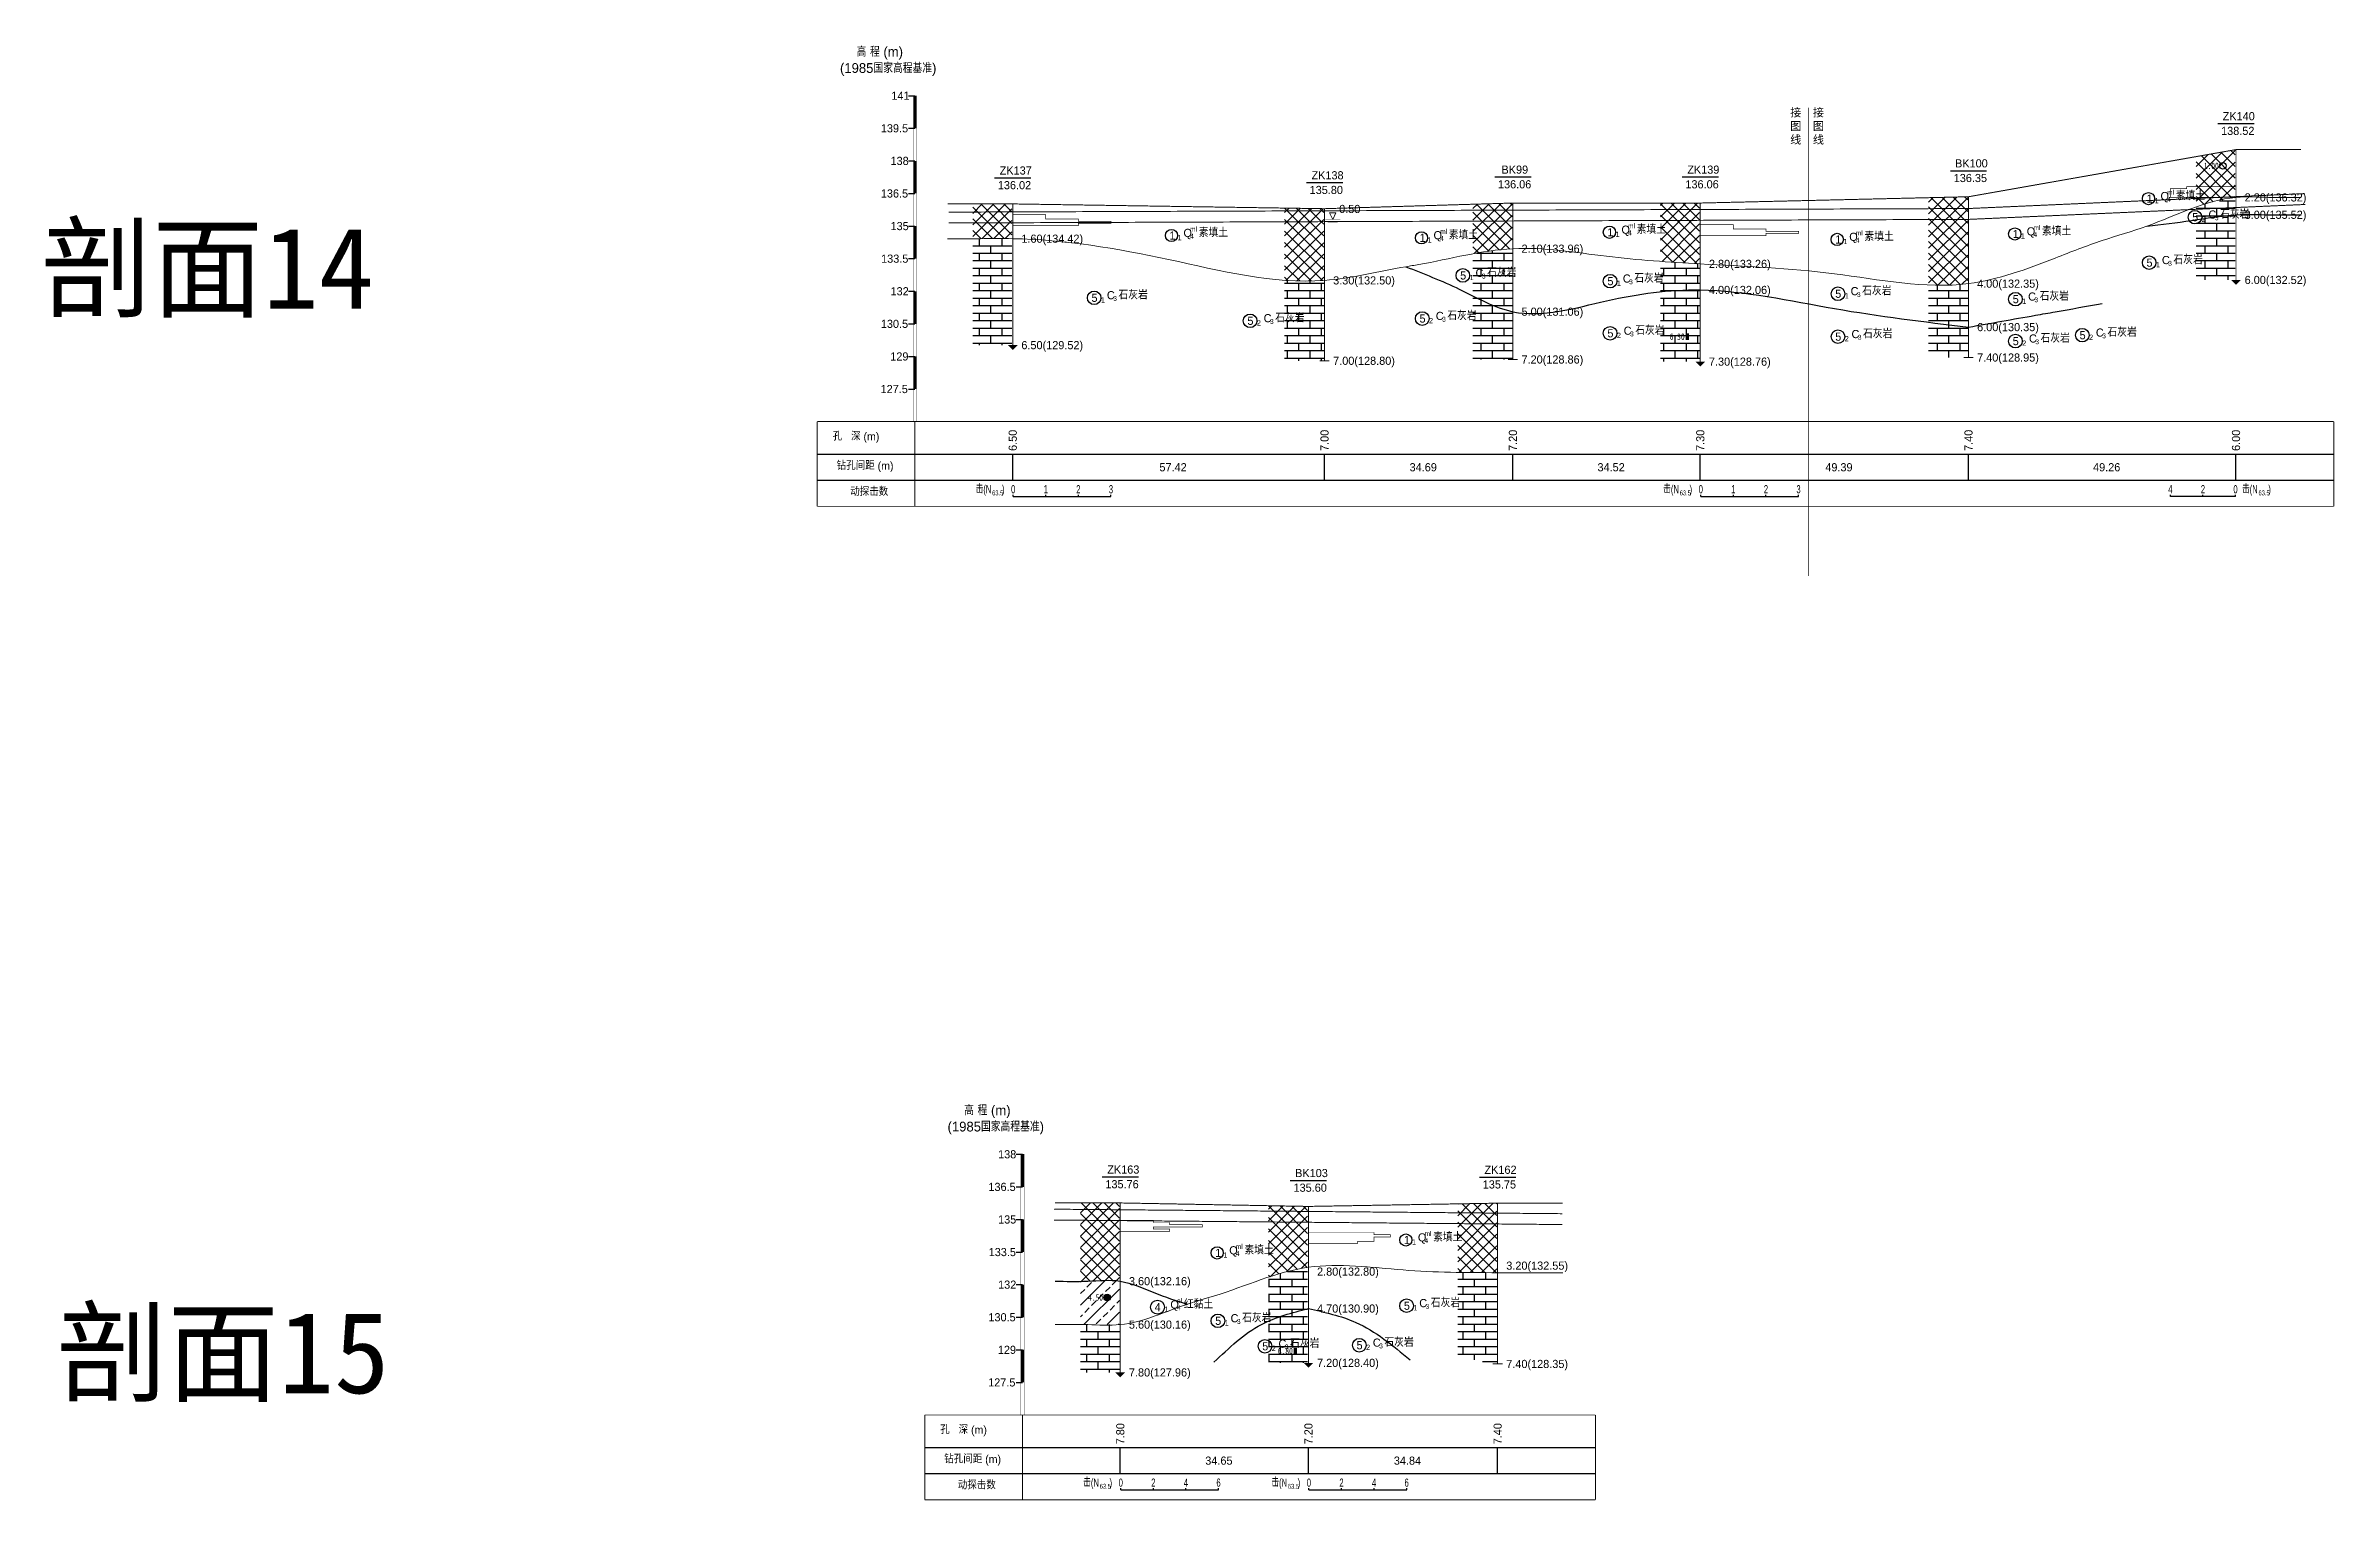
# Model space of a CAD drawing. Header units: inches. Extents: x -205 to 12199, y -11610 to -150.
# Drawn here: x -147 to 555, y -4742 to -4295 of the extents above; entities that cross this region are included whole.
import ezdxf
from ezdxf.enums import TextEntityAlignment as Align

# ---------------------------------------------------------------- set-up
doc = ezdxf.new("R2010")
doc.units = ezdxf.units.IN
doc.header["$MEASUREMENT"] = 0
doc.linetypes.add('ACAD_ISO03W100', pattern=[30, 12, -18])
doc.linetypes.add('ACAD_ISO05W100', pattern=[34, 24, -3, 0.5, -3, 0.5, -3])
for name, color, linetype in [('GiCAD_PouMian', 7, 'Continuous'), ('GICAD_QUYANG', 7, 'Continuous'), ('地质-原位曲线', 7, 'Continuous'), ('地质-图框', 7, 'Continuous'), ('地质-地层符号', 3, 'Continuous'), ('地质-地层线', 7, 'Continuous'), ('地质-地面线', 7, 'Continuous'), ('地质-填充花纹', 4, 'Continuous'), ('地质-文字', 7, 'Continuous'), ('地质-标注栏', 7, 'Continuous'), ('地质-水位线', 5, 'Continuous'), ('地质-钻孔', 7, 'Continuous'), ('管底', 7, 'Continuous'), ('红线', 1, 'ACAD_ISO05W100')]:
    doc.layers.add(name, color=color, linetype=linetype)
doc.styles.add('LZ_PMT_LINE', font='', dxfattribs={"height": 2})
doc.styles.get("Standard").update_dxf_attribs({"font": ''})
doc.styles.add('地层编号', font='Comfont.shx', dxfattribs={"width": 0.7, "height": 2.5, "bigfont": 'Hztxt12a.shx'})
doc.styles.add('宋体', font='')
doc.styles.add('层底标注', font='Comfont.shx', dxfattribs={"width": 0.7, "height": 2.5, "bigfont": 'Hztxt12a.shx'})
doc.styles.add('岩土名称', font='Comfont.shx', dxfattribs={"width": 0.7, "height": 2.5, "bigfont": 'Hztxt12a.shx'})
doc.styles.add('时代', font='Comfont.shx', dxfattribs={"width": 0.7, "height": 2.5, "bigfont": 'Hztxt12a.shx'})
doc.styles.add('标注栏数据', font='Comfont.shx', dxfattribs={"width": 0.7, "height": 2.5, "bigfont": 'Hztxt12a.shx'})
doc.styles.add('标贯动探', font='Comfont.shx', dxfattribs={"width": 0.7, "height": 2.5, "bigfont": 'Hztxt12a.shx'})
doc.styles.add('钻孔标注', font='Comfont.shx', dxfattribs={"width": 0.7, "height": 2.5, "bigfont": 'Hztxt12a.shx'})
doc.styles.add('高程系统', font='Comfont.shx', dxfattribs={"width": 0.7, "height": 3, "bigfont": 'Hztxt12a.shx'})
doc.styles.get('LZ_PMT_LINE').set_extended_font_data('SimSun')
doc.styles.get('Standard').set_extended_font_data('SimSun')
doc.styles.get('宋体').set_extended_font_data('宋体')
doc.linetypes.add('bzhjcx', pattern='A,0.001,[2,XX1.shx,S=1,R=0,X=1,Y=0],-2', length=2.001)
doc.linetypes.add('swx', pattern='A,7,-1.5,["●",LZ_PMT_LINE,S=0.05,R=0,X=0,Y=0],-1.5', length=10)
pattern_1 = [(45, (-16340.8423, -4823.2553), (-1.76776695, 1.76776695), []), (135, (-16340.8423, -4823.2553), (-1.76776695, -1.76776695), [])]
pattern_2 = [(0, (-16340.8423, -4823.2553), (0, 2.3), []), (90, (-16340.8423, -4823.2553), (-3.5, 2.3), [2.3, -2.3])]
pattern_3 = [(0, (-15421.7668, -4508.4365), (0, 2.3), []), (90, (-15421.7668, -4508.4365), (-3.5, 2.3), [2.3, -2.3])]
pattern_4 = [(45, (-15421.7668, -4508.4365), (-1.76776695, 1.76776695), []), (135, (-15421.7668, -4508.4365), (-1.76776695, -1.76776695), [])]
pattern_5 = [(0, (-15644.0386, -4508.4365), (0, 2.3), []), (90, (-15644.0386, -4508.4365), (-3.5, 2.3), [2.3, -2.3])]

msp = doc.modelspace()

# ---------------------------------------------------------------- texts
at = {"layer": 'GiCAD_PouMian', "color": 7, "style": '宋体'}
for s, p in [('剖面14', (-148.81804, -4375.99868)), ('剖面15', (-144.0744, -4708.76559))]:
    msp.add_text(s, height=25, dxfattribs=at).set_placement(p)
at = {"layer": '地质-原位曲线', "color": 7, "linetype": 'Continuous', "style": '标注栏数据', "width": 0.7}
for s, height, p in [('击', 2.5, (138.0581, -4432.62051)), ('(N', 2.5, (140.4081, -4432.62051)), ('63.5', 1.5, (143.11644, -4433.24551)), (')', 2.5, (146.13144, -4432.62051)), ('击', 2.5, (349.09521, -4432.62051)), ('(N', 2.5, (351.44521, -4432.62051)), ('63.5', 1.5, (354.15354, -4433.24551)), (')', 2.5, (357.16854, -4432.62051)), ('击', 2.5, (526.73581, -4432.62051)), ('(N', 2.5, (529.08581, -4432.62051)), ('63.5', 1.5, (531.79414, -4433.24551)), (')', 2.5, (534.80914, -4432.62051)), ('击', 2.5, (171.07432, -4737.4393)), ('(N', 2.5, (173.42432, -4737.4393)), ('63.5', 1.5, (176.13265, -4738.0643)), (')', 2.5, (179.14765, -4737.4393)), ('击', 2.5, (228.82236, -4737.4393)), ('(N', 2.5, (231.17236, -4737.4393)), ('63.5', 1.5, (233.8807, -4738.0643)), (')', 2.5, (236.8957, -4737.4393))]:
    msp.add_text(s, height=height, dxfattribs=at).set_placement(p)
for s, p in [('0', (149.57894, -4432.62051)), ('1', (159.57894, -4432.62051)), ('2', (169.57894, -4432.62051)), ('3', (179.57894, -4432.62051)), ('0', (360.61604, -4432.62051)), ('1', (370.61604, -4432.62051)), ('2', (380.61604, -4432.62051)), ('3', (390.61604, -4432.62051)), ('4', (504.73581, -4432.62051)), ('2', (514.73581, -4432.62051)), ('0', (524.73581, -4432.62051)), ('0', (182.59515, -4737.4393)), ('2', (192.59515, -4737.4393)), ('4', (202.59515, -4737.4393)), ('6', (212.59515, -4737.4393)), ('0', (240.3432, -4737.4393)), ('2', (250.3432, -4737.4393)), ('4', (260.3432, -4737.4393)), ('6', (270.3432, -4737.4393))]:
    msp.add_text(s, height=2.5, dxfattribs=at).set_placement(p, align=Align.CENTER)
at = {"layer": '地质-图框', "color": 7, "linetype": 'Continuous', "width": 0.7}
for s, p in [('1.00', (515.01104, -4333.15382)), ('6.30', (351.09156, -4385.55386)), ('4.50', (172.57074, -4680.37267)), ('6.80', (230.81888, -4696.77259))]:
    msp.add_text(s, height=2, dxfattribs=at).set_placement(p)
at = {"layer": '地质-地层符号', "color": 7, "linetype": 'Continuous'}
for s, height, style, p in [('Q', 2.5, '时代', (501.71998, -4342.64936)), ('素填土', 2.5, '岩土名称', (506.38664, -4342.64936)), ('1', 2.5, '地层编号', (497.40748, -4343.44936)), ('1', 1.625, '地层编号', (499.90748, -4343.64936)), ('5', 2.5, '地层编号', (511.45134, -4349.12834)), ('2', 1.625, '地层编号', (514.368, -4349.32834)), ('C', 2.5, '时代', (516.45134, -4348.32834)), ('石灰岩', 2.5, '岩土名称', (519.993, -4348.32834)), ('1', 2.5, '地层编号', (197.52957, -4354.77049)), ('1', 1.625, '地层编号', (200.02957, -4354.97049)), ('Q', 2.5, '时代', (201.84207, -4353.97049)), ('素填土', 2.5, '岩土名称', (206.50873, -4353.97049)), ('1', 2.5, '地层编号', (274.2852, -4355.47051)), ('1', 1.625, '地层编号', (276.7852, -4355.67051)), ('Q', 2.5, '时代', (278.5977, -4354.67051)), ('素填土', 2.5, '岩土名称', (283.26436, -4354.67051)), ('1', 2.5, '地层编号', (331.95337, -4353.77053)), ('1', 1.625, '地层编号', (334.45337, -4353.97053)), ('Q', 2.5, '时代', (336.26587, -4352.97053)), ('素填土', 2.5, '岩土名称', (340.93253, -4352.97053)), ('1', 2.5, '地层编号', (401.873, -4355.9705)), ('1', 1.625, '地层编号', (404.373, -4356.1705)), ('Q', 2.5, '时代', (406.1855, -4355.1705)), ('素填土', 2.5, '岩土名称', (410.85217, -4355.1705)), ('1', 2.5, '地层编号', (456.35458, -4354.29316)), ('1', 1.625, '地层编号', (458.85458, -4354.49316)), ('Q', 2.5, '时代', (460.66708, -4353.49316)), ('素填土', 2.5, '岩土名称', (465.33375, -4353.49316)), ('5', 2.5, '地层编号', (497.40748, -4363.09214)), ('1', 1.625, '地层编号', (500.32414, -4363.29214)), ('C', 2.5, '时代', (502.13664, -4362.29214)), ('石灰岩', 2.5, '岩土名称', (505.67831, -4362.29214)), ('5', 2.5, '地层编号', (286.75419, -4367.01623)), ('1', 1.625, '地层编号', (289.67085, -4367.21623)), ('C', 2.5, '时代', (291.48335, -4366.21623)), ('石灰岩', 2.5, '岩土名称', (295.02502, -4366.21623)), ('5', 2.5, '地层编号', (331.95337, -4368.77053)), ('1', 1.625, '地层编号', (334.87003, -4368.97053)), ('C', 2.5, '时代', (336.68253, -4367.97053)), ('石灰岩', 2.5, '岩土名称', (340.2242, -4367.97053)), ('5', 2.5, '地层编号', (173.60444, -4373.88138)), ('1', 1.625, '地层编号', (176.52111, -4374.08138)), ('C', 2.5, '时代', (178.33361, -4373.08138)), ('石灰岩', 2.5, '岩土名称', (181.87527, -4373.08138)), ('5', 2.5, '地层编号', (401.873, -4372.63717)), ('1', 1.625, '地层编号', (404.78967, -4372.83717)), ('C', 2.5, '时代', (406.60217, -4371.83717)), ('石灰岩', 2.5, '岩土名称', (410.14383, -4371.83717)), ('5', 2.5, '地层编号', (456.35458, -4374.29316)), ('1', 1.625, '地层编号', (459.27124, -4374.49316)), ('C', 2.5, '时代', (461.08374, -4373.49316)), ('石灰岩', 2.5, '岩土名称', (464.62541, -4373.49316)), ('5', 2.5, '地层编号', (221.45469, -4380.93904)), ('2', 1.625, '地层编号', (224.37136, -4381.13904)), ('C', 2.5, '时代', (226.45469, -4380.13904)), ('石灰岩', 2.5, '岩土名称', (229.99636, -4380.13904)), ('5', 2.5, '地层编号', (274.2852, -4380.24802)), ('2', 1.625, '地层编号', (277.20186, -4380.44802)), ('C', 2.5, '时代', (279.2852, -4379.44802)), ('石灰岩', 2.5, '岩土名称', (282.82686, -4379.44802)), ('5', 2.5, '地层编号', (331.95337, -4384.77053)), ('C', 2.5, '时代', (336.95337, -4383.97053)), ('石灰岩', 2.5, '岩土名称', (340.49503, -4383.97053)), ('C', 2.5, '时代', (406.873, -4385.00383)), ('石灰岩', 2.5, '岩土名称', (410.41467, -4385.00383)), ('5', 2.5, '地层编号', (476.88053, -4385.35497)), ('C', 2.5, '时代', (481.88053, -4384.55497)), ('石灰岩', 2.5, '岩土名称', (485.42219, -4384.55497)), ('2', 1.625, '地层编号', (334.87003, -4384.97053)), ('5', 2.5, '地层编号', (401.873, -4385.80383)), ('2', 1.625, '地层编号', (404.78967, -4386.00383)), ('5', 2.5, '地层编号', (456.35458, -4387.16326)), ('2', 1.625, '地层编号', (459.27124, -4387.36326)), ('C', 2.5, '时代', (461.35458, -4386.36326)), ('石灰岩', 2.5, '岩土名称', (464.89625, -4386.36326)), ('2', 1.625, '地层编号', (479.79719, -4385.55497)), ('Q', 2.5, '时代', (215.88191, -4666.15596)), ('素填土', 2.5, '岩土名称', (220.54857, -4666.15596)), ('1', 2.5, '地层编号', (269.4778, -4662.98928)), ('1', 1.625, '地层编号', (271.9778, -4663.18928)), ('Q', 2.5, '时代', (273.7903, -4662.18928)), ('素填土', 2.5, '岩土名称', (278.45697, -4662.18928)), ('1', 2.5, '地层编号', (211.56941, -4666.95596)), ('1', 1.625, '地层编号', (214.06941, -4667.15596)), ('4', 2.5, '地层编号', (193.00751, -4683.58433)), ('1', 1.625, '地层编号', (196.00751, -4683.78433)), ('Q', 2.5, '时代', (197.82001, -4682.78433)), ('红黏土', 2.5, '岩土名称', (201.94501, -4682.78433)), ('C', 2.5, '时代', (216.29857, -4686.98935)), ('石灰岩', 2.5, '岩土名称', (219.84024, -4686.98935)), ('5', 2.5, '地层编号', (269.4778, -4683.15599)), ('1', 1.625, '地层编号', (272.39447, -4683.35599)), ('C', 2.5, '时代', (274.20697, -4682.35599)), ('石灰岩', 2.5, '岩土名称', (277.74863, -4682.35599)), ('5', 2.5, '地层编号', (211.56941, -4687.78935)), ('1', 1.625, '地层编号', (214.48607, -4687.98935)), ('C', 2.5, '时代', (259.96064, -4694.48093)), ('石灰岩', 2.5, '岩土名称', (263.5023, -4694.48093)), ('5', 2.5, '地层编号', (226.00644, -4695.60593)), ('2', 1.625, '地层编号', (228.92311, -4695.80593)), ('C', 2.5, '时代', (231.00644, -4694.80593)), ('石灰岩', 2.5, '岩土名称', (234.54811, -4694.80593)), ('5', 2.5, '地层编号', (254.96064, -4695.28093)), ('2', 1.625, '地层编号', (257.8773, -4695.48093))]:
    msp.add_text(s, height=height, dxfattribs=dict(at, style=style)).set_placement(p)
at = {"layer": '地质-地层符号', "color": 7, "linetype": 'Continuous', "style": '时代', "width": 0.8}
for s, p in [('ml', (503.75331, -4340.9827)), ('4', (503.75331, -4343.14936)), ('3', (518.40134, -4348.82834)), ('4', (203.8754, -4354.47049)), ('ml', (203.8754, -4352.30382)), ('4', (280.63103, -4355.17051)), ('ml', (280.63103, -4353.00384)), ('4', (338.2992, -4353.47053)), ('ml', (338.2992, -4351.30386)), ('4', (408.21883, -4355.6705)), ('ml', (408.21883, -4353.50383)), ('4', (462.70041, -4353.99316)), ('ml', (462.70041, -4351.8265)), ('3', (504.08664, -4362.79214)), ('3', (293.43335, -4366.71623)), ('3', (338.63253, -4368.47053)), ('3', (180.28361, -4373.58138)), ('3', (408.55217, -4372.33717)), ('3', (463.03374, -4373.99316)), ('3', (228.40469, -4380.63904)), ('3', (281.2352, -4379.94802)), ('3', (338.90337, -4384.47053)), ('3', (408.823, -4385.50383)), ('3', (463.30458, -4386.86326)), ('3', (483.83053, -4385.05497)), ('ml', (217.91524, -4664.4893)), ('4', (275.82363, -4662.68928)), ('ml', (275.82363, -4660.52261)), ('4', (217.91524, -4666.65596)), ('4', (199.85334, -4683.28433)), ('el', (199.85334, -4681.11767)), ('3', (276.15697, -4682.85599)), ('3', (218.24857, -4687.48935)), ('3', (232.95644, -4695.30593)), ('3', (261.91064, -4694.98093))]:
    msp.add_text(s, height=1.5, dxfattribs=at).set_placement(p)
at = {"layer": '地质-文字', "color": 7, "linetype": 'Continuous'}
for s, height, style, p in [('高 程 (m)', 3, '高程系统', (101.51373, -4298.62051)), ('(1985国家高程基准)', 3, '高程系统', (96.41373, -4303.62051)), ('141', 2.5, '高程系统', (112.17932, -4311.87051)), ('139.5', 2.5, '高程系统', (108.95313, -4321.87051)), ('138', 2.5, '高程系统', (111.92932, -4331.87051)), ('136.5', 2.5, '高程系统', (108.95313, -4341.87051)), ('2.20(136.32)', 2.5, '层底标注', (527.53564, -4343.07048)), ('3.00(135.52)', 2.5, '层底标注', (527.53564, -4348.40382)), ('135', 2.5, '高程系统', (111.92932, -4351.87051)), ('1.60(134.42)', 2.5, '层底标注', (152.07932, -4355.73715)), ('133.5', 2.5, '高程系统', (109.03646, -4361.87051)), ('2.10(133.96)', 2.5, '层底标注', (305.59058, -4358.80386)), ('2.80(133.26)', 2.5, '层底标注', (363.11616, -4363.47053)), ('3.30(132.50)', 2.5, '层底标注', (247.77982, -4368.53716)), ('4.00(132.06)', 2.5, '层底标注', (363.11616, -4371.47053)), ('4.00(132.35)', 2.5, '层底标注', (445.42984, -4369.53714)), ('6.00(132.52)', 2.5, '层底标注', (527.53564, -4368.40382)), ('132', 2.5, '高程系统', (111.92932, -4371.87051)), ('5.00(131.06)', 2.5, '层底标注', (305.59058, -4378.13719)), ('130.5', 2.5, '高程系统', (108.95313, -4381.87051)), ('6.00(130.35)', 2.5, '层底标注', (445.42984, -4382.87047)), ('129', 2.5, '高程系统', (111.84598, -4391.87051)), ('6.50(129.52)', 2.5, '层底标注', (152.07932, -4388.40382)), ('7.40(128.95)', 2.5, '层底标注', (445.42984, -4392.20381)), ('7.00(128.80)', 2.5, '层底标注', (247.77982, -4393.20382)), ('7.20(128.86)', 2.5, '层底标注', (305.59058, -4392.80386)), ('7.30(128.76)', 2.5, '层底标注', (363.11616, -4393.47053)), ('127.5', 2.5, '高程系统', (108.86979, -4401.87051)), ('高 程 (m)', 3, '高程系统', (134.52975, -4623.4393)), ('(1985国家高程基准)', 3, '高程系统', (129.42975, -4628.4393)), ('138', 2.5, '高程系统', (144.94534, -4636.6893)), ('136.5', 2.5, '高程系统', (141.96915, -4646.6893)), ('135', 2.5, '高程系统', (144.94534, -4656.6893)), ('133.5', 2.5, '高程系统', (142.05248, -4666.6893)), ('2.80(132.80)', 2.5, '层底标注', (242.84347, -4672.69641)), ('3.20(132.55)', 2.5, '层底标注', (300.91213, -4670.85917)), ('132', 2.5, '高程系统', (144.94534, -4676.6893)), ('3.60(132.16)', 2.5, '层底标注', (185.09534, -4675.62267)), ('130.5', 2.5, '高程系统', (141.96915, -4686.6893)), ('4.70(130.90)', 2.5, '层底标注', (242.84347, -4684.02259)), ('5.60(130.16)', 2.5, '层底标注', (185.09534, -4688.956)), ('129', 2.5, '高程系统', (144.86201, -4696.6893)), ('7.20(128.40)', 2.5, '层底标注', (242.84347, -4700.68926)), ('7.40(128.35)', 2.5, '层底标注', (300.91213, -4701.02263)), ('127.5', 2.5, '高程系统', (141.88582, -4706.6893)), ('7.80(127.96)', 2.5, '层底标注', (185.09534, -4703.62267))]:
    msp.add_text(s, height=height, dxfattribs=dict(at, style=style)).set_placement(p)
at = {"layer": '地质-标注栏', "color": 7, "linetype": 'Continuous', "style": '标注栏数据'}
for s, p in [('孔   深 (m)', (94.18302, -4417.12051)), ('钻孔间距 (m)', (95.39802, -4426.12051)), ('动探击数', (99.56952, -4434.12051)), ('孔   深 (m)', (127.19826, -4721.9393)), ('钻孔间距 (m)', (128.41326, -4730.9393)), ('动探击数', (132.58476, -4738.9393))]:
    msp.add_text(s, height=2.43, dxfattribs=at).set_placement(p, align=Align.BOTTOM_LEFT)
for s, p in [('6.50', (150.67932, -4419.62051)), ('7.00', (246.37982, -4419.62051)), ('7.20', (304.19058, -4419.62051)), ('7.30', (361.71616, -4419.62051)), ('7.40', (444.02984, -4419.62051)), ('6.00', (526.13564, -4419.62051)), ('7.80', (183.69534, -4724.4393)), ('7.20', (241.44347, -4724.4393)), ('7.40', (299.51213, -4724.4393))]:
    msp.add_text(s, height=2.5, rotation=90.0000025, dxfattribs=at).set_placement(p)
for s, p in [('57.42', (194.45873, -4425.87051)), ('34.69', (271.24353, -4425.87051)), ('34.52', (328.9117, -4425.87051)), ('49.39', (398.83133, -4425.87051)), ('49.26', (481.01191, -4425.87051)), ('34.65', (208.52774, -4730.6893)), ('34.84', (266.40697, -4730.6893))]:
    msp.add_text(s, height=2.5, dxfattribs=at).set_placement(p)
at = {"layer": '地质-钻孔', "color": 7, "linetype": 'Continuous', "style": '钻孔标注'}
for s, p in [('ZK140', (520.8023, -4318.15382)), ('138.52', (520.31421, -4322.65382)), ('ZK137', (145.42932, -4334.82048)), ('BK99', (299.44058, -4334.55386)), ('ZK139', (356.46616, -4334.55386)), ('BK100', (438.65484, -4332.62047)), ('136.02', (144.85789, -4339.32048)), ('135.80', (240.55839, -4340.78716)), ('ZK138', (241.12982, -4336.28716)), ('136.06', (298.36915, -4339.05386)), ('136.06', (355.89473, -4339.05386)), ('136.35', (438.25008, -4337.12047)), ('ZK163', (178.44534, -4641.37267)), ('BK103', (236.11014, -4642.43926)), ('ZK162', (294.22046, -4641.4393)), ('135.76', (177.87391, -4645.87267)), ('135.60', (235.62204, -4646.93926)), ('135.75', (293.6907, -4645.9393))]:
    msp.add_text(s, height=2.5, dxfattribs=at).set_placement(p)
at = {"layer": '红线', "char_height": 2.5, "attachment_point": 1}
for insert in [(388.05618, -4314.51782), (395.0215, -4314.51782)]:
    msp.add_mtext_dynamic_manual_height_columns('接图线', width=3.594619, gutter_width=12.5, heights=[0], dxfattribs=dict(at, insert=insert))

# ---------------------------------------------------------------- blocks, each defined once
blk = doc.blocks.new('gkqy_yuan.dwg不标')
at = {"layer": 'GiCAD_PouMian'}
h = blk.add_hatch(color=7, dxfattribs=at)
edge = h.paths.add_edge_path()
edge.add_arc((0, 0), 1, 0, 360)
at = {"layer": 'GICAD_QUYANG', "color": 7}
blk.add_circle((0, 0), 1, dxfattribs=at)
blk = doc.blocks.new('gkqy_yan.dwg不标', base_point=(0, -1))
at = {"color": 7}
blk.add_solid([(-0.5, -2), (-0.5, 0), (0.5, -2), (0.5, 0)], dxfattribs=at)
blk = doc.blocks.new('shuiweifhcj')
at = {"color": 7, "linetype": 'Continuous'}
blk.add_wipeout([(-2.46, -2.23), (2.54, -2.23), (2.54, 2.23), (-2.46, 2.23)], dxfattribs=at).dxf.layer = '地质-水位线'
at = {"color": 7}
for points, const_width in [([(-2.25, 0.02), (2.32, 0.02)], 0.075), ([(-1.5, -1), (1.5, -1)], 0.075), ([(-0.75, -2), (0.75, -2)], 0.05)]:
    blk.add_lwpolyline(points, dxfattribs=dict(at, const_width=const_width))
at = {"color": 7, "lineweight": 0}
blk.add_lwpolyline([(0.02, 0.02), (1.02, 2.02), (-0.98, 2.02), (0.02, 0.02)], dxfattribs=at)
blk = doc.blocks.new('gkqy_rao.dwg不标')
at = {"layer": 'GICAD_QUYANG', "color": 7}
blk.add_circle((0, 0), 1, dxfattribs=at)

# ---------------------------------------------------------------- hatches: boundary and pattern name
at = {"layer": '地质-填充花纹', "linetype": 'Continuous'}
h = msp.add_hatch(dxfattribs=at)
h.set_pattern_fill('GKSTT', scale=0.5, style=0, pattern_type=2)
h.set_pattern_definition([(45, (-15644.0386, -4508.4365), (-1.76776695, 1.76776695), []), (135, (-15644.0386, -4508.4365), (-1.76776695, -1.76776695), [])])
h.paths.add_polyline_path([(524.63564, -4341.87042), (516.21146, -4343.55297), (512.63564, -4344.75981), (512.63564, -4329.31221), (524.63564, -4327.19787)])
h = msp.add_hatch(dxfattribs=at)
h.set_pattern_fill('GKSTT', scale=0.5, style=0, pattern_type=2)
h.set_pattern_definition(pattern_4)
h.paths.add_polyline_path([(149.17932, -4354.48571), (144.42923, -4354.45833), (139.42932, -4354.48715), (137.17932, -4354.48715), (137.17932, -4343.82048), (149.17932, -4343.82048)])
h = msp.add_hatch(dxfattribs=at)
h.set_pattern_fill('GKSTT', scale=0.5, style=0, pattern_type=2)
h.set_pattern_definition(pattern_4)
h.paths.add_polyline_path([(244.87982, -4345.28333), (244.87982, -4367.29233), (236.67398, -4367.4619), (232.87982, -4367.24085), (232.87982, -4345.09942)])
h = msp.add_hatch(dxfattribs=at)
h.set_pattern_fill('GKSTT', scale=0.5, style=0, pattern_type=2)
h.set_pattern_definition(pattern_4)
h.paths.add_polyline_path([(302.69058, -4357.58202), (293.66524, -4358.59853), (290.69058, -4359.13701), (290.69058, -4343.92114), (302.69058, -4343.56136)])
h = msp.add_hatch(dxfattribs=at)
h.set_pattern_fill('GKSTT', scale=0.5, style=0, pattern_type=2)
h.set_pattern_definition(pattern_4)
h.paths.add_polyline_path([(360.21616, -4362.2054), (351.62, -4361.68534), (348.21616, -4361.44209), (348.21616, -4343.55386), (360.21616, -4343.55386)])
h = msp.add_hatch(dxfattribs=at)
h.set_pattern_fill('GKSTT', scale=0.5, style=0, pattern_type=2)
h.set_pattern_definition(pattern_4)
h.paths.add_polyline_path([(442.52984, -4368.30591), (436.40394, -4368.76599), (431.40479, -4368.74441), (430.52984, -4368.69343), (430.52984, -4341.9082), (442.52984, -4341.62634)])
h = msp.add_hatch(dxfattribs=at)
h.set_pattern_fill('GKSHY', scale=0.5, style=0, pattern_type=2)
h.set_pattern_definition(pattern_5)
h.paths.add_polyline_path([(524.63564, -4347.18202), (516.14353, -4348.14016), (512.63564, -4348.67825), (512.63564, -4344.75981), (516.21146, -4343.55297), (524.63564, -4341.87042)])
h = msp.add_hatch(dxfattribs=at)
h.set_pattern_fill('GKSHY', scale=0.5, style=0, pattern_type=2)
h.set_pattern_definition(pattern_5)
h.paths.add_polyline_path([(524.63564, -4367.15382), (512.63564, -4367.15382), (512.63564, -4348.67825), (516.14353, -4348.14016), (524.63564, -4347.18202)])
h = msp.add_hatch(dxfattribs=at)
h.set_pattern_fill('GKSHY', scale=0.5, style=0, pattern_type=2)
h.set_pattern_definition(pattern_3)
h.paths.add_polyline_path([(149.17932, -4354.48571), (149.17932, -4387.15382), (137.17932, -4387.15382), (137.17932, -4354.48715), (139.42932, -4354.48715), (144.42923, -4354.45833)])
h = msp.add_hatch(dxfattribs=at)
h.set_pattern_fill('GKSHY', scale=0.5, style=0, pattern_type=2)
h.set_pattern_definition(pattern_3)
h.paths.add_polyline_path([(302.69058, -4376.8022), (295.49827, -4374.35713), (290.98404, -4372.20829), (290.69058, -4372.06283), (290.69058, -4359.13701), (293.66524, -4358.59853), (302.69058, -4357.58202)])
h = msp.add_hatch(dxfattribs=at)
h.set_pattern_fill('GKSHY', scale=0.5, style=0, pattern_type=2)
h.set_pattern_definition(pattern_3)
h.paths.add_polyline_path([(351.62, -4361.68534), (360.21616, -4362.2054), (360.21616, -4370.22825), (351.45031, -4370.49909), (348.21616, -4370.8106), (348.21616, -4361.44209)])
h = msp.add_hatch(dxfattribs=at)
h.set_pattern_fill('GKSHY', scale=0.5, style=0, pattern_type=2)
h.set_pattern_definition(pattern_3)
h.paths.add_polyline_path([(236.67398, -4367.4619), (244.87982, -4367.29233), (244.87982, -4391.95382), (232.87982, -4391.95382), (232.87982, -4367.24085)])
h = msp.add_hatch(dxfattribs=at)
h.set_pattern_fill('GKSHY', scale=0.5, style=0, pattern_type=2)
h.set_pattern_definition(pattern_3)
h.paths.add_polyline_path([(442.52984, -4381.59017), (436.27277, -4380.83174), (431.3104, -4380.21953), (430.52984, -4380.12044), (430.52984, -4368.69343), (431.40479, -4368.74441), (436.40394, -4368.76599), (442.52984, -4368.30591)])
h = msp.add_hatch(dxfattribs=at)
h.set_pattern_fill('GKSHY', scale=0.5, style=0, pattern_type=2)
h.set_pattern_definition(pattern_3)
h.paths.add_polyline_path([(290.98404, -4372.20829), (295.49827, -4374.35713), (302.69058, -4376.8022), (302.69058, -4391.55386), (290.69058, -4391.55386), (290.69058, -4372.06283)])
h = msp.add_hatch(dxfattribs=at)
h.set_pattern_fill('GKSHY', scale=0.5, style=0, pattern_type=2)
h.set_pattern_definition(pattern_3)
h.paths.add_polyline_path([(360.21616, -4392.21974), (354.71367, -4392.20236), (348.96112, -4392.15116), (348.21616, -4392.14139), (348.21616, -4370.8106), (351.45031, -4370.49909), (360.21616, -4370.22825)])
h = msp.add_hatch(dxfattribs=at)
h.set_pattern_fill('GKSHY', scale=0.5, style=0, pattern_type=2)
h.set_pattern_definition(pattern_3)
h.paths.add_polyline_path([(431.3104, -4380.21953), (436.27277, -4380.83174), (442.52984, -4381.59017), (442.52984, -4390.95381), (430.52984, -4390.95381), (430.52984, -4380.12044)])
h = msp.add_hatch(dxfattribs=at)
h.set_pattern_fill('GKSTT', scale=0.5, style=0, pattern_type=2)
h.set_pattern_definition(pattern_1)
h.paths.add_polyline_path([(182.19534, -4674.37267), (170.19534, -4674.37267), (170.19534, -4650.37267), (182.19534, -4650.37267)])
h = msp.add_hatch(dxfattribs=at)
h.set_pattern_fill('GKSTT', scale=0.5, style=0, pattern_type=2)
h.set_pattern_definition(pattern_1)
h.paths.add_polyline_path([(239.94347, -4651.43464), (239.94347, -4670.15402), (235.05627, -4671.0943), (230.2344, -4672.41403), (227.94347, -4673.16412), (227.94347, -4651.21301)])
h = msp.add_hatch(dxfattribs=at)
h.set_pattern_fill('GKSTT', scale=0.5, style=0, pattern_type=2)
h.set_pattern_definition(pattern_1)
h.paths.add_polyline_path([(298.01213, -4671.77133), (289.20869, -4671.72524), (286.01213, -4671.67258), (286.01213, -4650.65025), (298.01213, -4650.4436)])
h = msp.add_hatch(dxfattribs=at)
h.set_pattern_fill('GKSHY', scale=0.5, style=0, pattern_type=2)
h.set_pattern_definition(pattern_2)
h.paths.add_polyline_path([(239.94347, -4682.85744), (235.22638, -4684.45846), (230.49166, -4686.06545), (227.94347, -4686.93032), (227.94347, -4673.16412), (230.2344, -4672.41403), (235.05627, -4671.0943), (239.94347, -4670.15402)])
h = msp.add_hatch(dxfattribs=at)
h.set_pattern_fill('GKFZNT', scale=0.5, style=0, pattern_type=2)
h.set_pattern_definition([(45, (-16340.8423, -4823.2553), (-3.5355339, 3.5355339), []), (45, (-16337.307, -4823.2553), (-3.5355339, 3.5355339), [2, -1])])
h.paths.add_polyline_path([(182.19534, -4687.706), (170.19534, -4687.706), (170.19534, -4674.37267), (182.19534, -4674.37267)])
h = msp.add_hatch(dxfattribs=at)
h.set_pattern_fill('GKSHY', scale=0.5, style=0, pattern_type=2)
h.set_pattern_definition(pattern_2)
h.paths.add_polyline_path([(289.20869, -4671.72524), (298.01213, -4671.77133), (298.01213, -4699.73385), (293.3295, -4699.00743), (288.44782, -4697.88686), (286.01213, -4697.18), (286.01213, -4671.67258)])
h = msp.add_hatch(dxfattribs=at)
h.set_pattern_fill('GKSHY', scale=0.5, style=0, pattern_type=2)
h.set_pattern_definition(pattern_2)
h.paths.add_polyline_path([(239.94347, -4699.43926), (227.94347, -4699.43926), (227.94347, -4686.93032), (230.49166, -4686.06545), (235.22638, -4684.45846), (239.94347, -4682.85744)])
h = msp.add_hatch(dxfattribs=at)
h.set_pattern_fill('GKSHY', scale=0.5, style=0, pattern_type=2)
h.set_pattern_definition(pattern_2)
h.paths.add_polyline_path([(182.19534, -4702.37267), (170.19534, -4702.37267), (170.19534, -4687.706), (182.19534, -4687.706)])

# ---------------------------------------------------------------- linework, layer by layer
at = {"layer": '地质-原位曲线', "color": 7, "linetype": 'Continuous'}
for p, q in [((149.57894, -4433.62051), (149.57894, -4433.12051)), ((149.57894, -4433.62051), (179.57894, -4433.62051)), ((159.57894, -4433.62051), (159.57894, -4433.12051)), ((169.57894, -4433.62051), (169.57894, -4433.12051)), ((179.57894, -4433.62051), (179.57894, -4433.12051)), ((360.61604, -4433.62051), (360.61604, -4433.12051)), ((360.61604, -4433.62051), (390.61604, -4433.62051)), ((370.61604, -4433.62051), (370.61604, -4433.12051)), ((380.61604, -4433.62051), (380.61604, -4433.12051)), ((390.61604, -4433.62051), (390.61604, -4433.12051)), ((504.73581, -4433.62051), (504.73581, -4433.12051)), ((524.73581, -4433.62051), (504.73581, -4433.62051)), ((514.73581, -4433.62051), (514.73581, -4433.12051)), ((524.73581, -4433.62051), (524.73581, -4433.12051)), ((182.59515, -4738.4393), (182.59515, -4737.9393)), ((182.59515, -4738.4393), (212.59515, -4738.4393)), ((192.59515, -4738.4393), (192.59515, -4737.9393)), ((202.59515, -4738.4393), (202.59515, -4737.9393)), ((212.59515, -4738.4393), (212.59515, -4737.9393)), ((240.3432, -4738.4393), (240.3432, -4737.9393)), ((240.3432, -4738.4393), (270.3432, -4738.4393)), ((250.3432, -4738.4393), (250.3432, -4737.9393)), ((260.3432, -4738.4393), (260.3432, -4737.9393)), ((270.3432, -4738.4393), (270.3432, -4737.9393))]:
    msp.add_line(p, q, dxfattribs=at)
at = {"layer": '地质-原位曲线', "color": 7, "linetype": 'Continuous', "const_width": 0.2, "flags": 128}
for points in [[(524.73581, -4338.48715), (509.73581, -4338.48715), (509.73581, -4339.15382), (504.73581, -4339.15382), (504.73581, -4339.82048), (504.73581, -4339.82048), (504.73581, -4340.48715), (504.73581, -4340.48715), (504.73581, -4341.15382), (504.73581, -4341.15382), (504.73581, -4341.82048), (524.73581, -4341.82048)], [(149.57894, -4347.15382), (159.57894, -4347.15382), (159.57894, -4347.82048), (159.57894, -4347.82048), (159.57894, -4348.48715), (169.57894, -4348.48715), (169.57894, -4349.15382), (179.57894, -4349.15382), (179.57894, -4349.82048), (169.57894, -4349.82048), (169.57894, -4350.48715), (149.57894, -4350.48715)], [(360.61604, -4350.22053), (370.61604, -4350.22053), (370.61604, -4350.88719), (370.61604, -4350.88719), (370.61604, -4351.55386), (380.61604, -4351.55386), (380.61604, -4352.22053), (390.61604, -4352.22053), (390.61604, -4352.88719), (380.61604, -4352.88719), (380.61604, -4353.55386), (360.61604, -4353.55386)], [(182.59515, -4655.70601), (192.59515, -4655.70601), (192.59515, -4656.37267), (197.59515, -4656.37267), (197.59515, -4657.03934), (207.59515, -4657.03934), (207.59515, -4657.70601), (192.59515, -4657.70601), (192.59515, -4658.37267), (197.59515, -4658.37267), (197.59515, -4659.03934), (182.59515, -4659.03934)], [(240.3432, -4659.43926), (260.3432, -4659.43926), (260.3432, -4660.10593), (265.3432, -4660.10593), (265.3432, -4660.7726), (260.3432, -4660.7726), (260.3432, -4661.43926), (260.3432, -4661.43926), (260.3432, -4662.10593), (255.3432, -4662.10593), (255.3432, -4662.7726), (240.3432, -4662.7726)]]:
    msp.add_lwpolyline(points, dxfattribs=at)
at = {"layer": '地质-地层符号', "color": 7, "linetype": 'Continuous'}
for centre, major_axis in [((498.03248, -4342.19936), (0, 1.875)), ((512.28467, -4347.87834), (0, 2.08333)), ((198.15457, -4353.52049), (0, 1.875)), ((274.9102, -4354.22051), (0, 1.875)), ((332.57837, -4352.52053), (0, 1.875)), ((402.498, -4354.7205), (0, 1.875)), ((456.97958, -4353.04316), (0, 1.875)), ((498.24081, -4361.84214), (0, 2.08333)), ((287.58752, -4365.76623), (0, 2.08333)), ((332.7867, -4367.52053), (0, 2.08333)), ((174.43777, -4372.63138), (0, 2.08333)), ((402.70633, -4371.38717), (0, 2.08333)), ((457.18791, -4373.04316), (0, 2.08333)), ((222.28802, -4379.68904), (0, 2.08333)), ((275.11853, -4378.99802), (0, 2.08333)), ((332.7867, -4383.52053), (0, 2.08333)), ((402.70633, -4384.55383), (0, 2.08333)), ((477.71386, -4384.10497), (0, 2.08333)), ((457.18791, -4385.91326), (0, 2.08333)), ((212.19441, -4665.70596), (0, 1.875)), ((270.1028, -4661.73928), (0, 1.875)), ((193.88251, -4682.33433), (0, 2.125)), ((212.40274, -4686.53935), (0, 2.08333)), ((270.31113, -4681.90599), (0, 2.08333)), ((226.83977, -4694.35593), (0, 2.08333)), ((255.79397, -4694.03093), (0, 2.08333))]:
    msp.add_ellipse(centre, major_axis=major_axis, ratio=1, dxfattribs=at)
at = {"layer": '地质-地层线', "color": 7, "linetype": 'bzhjcx', "lineweight": 0}
for points, knots in [([(469.42932, -4360.42355), (474.22038, -4358.56084), (483.53199, -4354.86747), (502.1655, -4349.75598), (518.50045, -4340.96869), (534.90436, -4341.94002), (541.55854, -4341.86033), (544.88564, -4341.82048)], [343.345023647, 343.345023647, 343.345023647, 343.345023647, 358.56168019, 372.939368772, 401.694745937, 411.694745937, 421.694745937, 421.694745937, 421.694745937, 421.694745937]), ([(129.42932, -4354.48715), (132.76188, -4354.49569), (139.427, -4354.51278), (162.21211, -4354.22115), (197.19631, -4360.13141), (237.62055, -4370.70446), (263.07506, -4364.18278), (282.35119, -4361.1177), (302.69776, -4355.3835), (331.72264, -4360.39412), (364.60291, -4362.61551), (401.47468, -4364.02308), (438.82896, -4372.00688), (460.63965, -4363.84086), (469.42932, -4360.42355)], [0, 0, 0, 0, 10, 20, 68.27635484, 116.55270968, 141.841669481, 145.864915079, 175.177120478, 204.034397951, 232.891675425, 274.160144933, 315.428614442, 343.345023647, 343.345023647, 343.345023647, 343.345023647])]:
    msp.add_open_spline(points, degree=3, knots=knots, dxfattribs=at)
at = {"layer": '地质-地层线', "color": 7}
for points in [[(497.51704, -4350.6427), (511.20134, -4348.89826), (524.88564, -4347.15382), (534.88564, -4347.15382), (544.88564, -4347.15382)], [(270.06779, -4363.08848), (286.50418, -4369.98784), (302.94058, -4376.88719), (331.70337, -4373.55386), (360.46616, -4370.22053), (401.623, -4375.9205), (442.77984, -4381.62047)], [(211.1958, -4699.27696), (225.75694, -4687.67244), (240.19347, -4682.77259)], [(240.19347, -4682.77259), (254.71014, -4687.02246), (271.37881, -4698.46246)]]:
    msp.add_spline(points, degree=3, dxfattribs=at)
at = {"layer": '地质-地层线', "color": 7, "start_tangent": (0.984829924, 0.173522394), "end_tangent": (0.984829924, 0.173522394)}
msp.add_spline([(469.42932, -4376.92496), (483.83174, -4374.38732)], degree=3, dxfattribs=at)
at = {"layer": '地质-地层线', "color": 7}
msp.add_open_spline([(442.77984, -4381.62047), (449.62182, -4380.41495), (458.50498, -4378.84978), (467.38814, -4377.2846), (469.42932, -4376.92496)], degree=3, knots=[0, 0, 0, 0, 20.842125518, 27.059977012, 27.059977012, 27.059977012, 27.059977012], dxfattribs=at)
at = {"layer": '地质-地层线', "color": 7, "linetype": 'bzhjcx', "lineweight": 0}
msp.add_spline([(162.44534, -4687.706), (172.44534, -4687.706), (182.44534, -4687.706), (203.06967, -4681.42026), (211.31941, -4678.90596), (240.19347, -4670.10593), (269.2278, -4670.93928), (298.26213, -4671.77263), (308.26213, -4671.77263), (318.26213, -4671.77263)], degree=3, dxfattribs=at)
at = {"layer": '地质-地层线', "color": 7, "lineweight": 25}
msp.add_spline([(162.44534, -4674.37267), (172.44534, -4674.37267), (182.44534, -4674.37267), (192.75751, -4677.89646), (203.06967, -4681.42026)], degree=3, dxfattribs=at)
at = {"layer": '地质-地面线', "color": 7, "linetype": 'Continuous', "const_width": 0.3}
for points in [[(469.42932, -4336.92496), (524.88564, -4327.15382), (544.88564, -4327.15382)], [(129.42932, -4343.82048), (149.42932, -4343.82048), (245.12982, -4345.28716), (302.94058, -4343.55386), (360.46616, -4343.55386), (442.77984, -4341.62047), (469.42932, -4336.92496)], [(162.44534, -4650.37267), (182.44534, -4650.37267), (240.19347, -4651.43926), (298.26213, -4650.4393), (318.26213, -4650.4393)]]:
    msp.add_lwpolyline(points, dxfattribs=at)
at = {"layer": '地质-文字', "color": 7, "linetype": 'Continuous'}
for p, q in [((117.42932, -4310.62051), (119.42932, -4310.62051)), ((117.42932, -4320.62051), (119.42932, -4320.62051)), ((117.42932, -4330.62051), (119.42932, -4330.62051)), ((117.42932, -4340.62051), (119.42932, -4340.62051)), ((117.42932, -4350.62051), (119.42932, -4350.62051)), ((117.42932, -4360.62051), (119.42932, -4360.62051)), ((117.42932, -4370.62051), (119.42932, -4370.62051)), ((117.42932, -4380.62051), (119.42932, -4380.62051)), ((117.42932, -4390.62051), (119.42932, -4390.62051)), ((117.42932, -4400.62051), (119.42932, -4400.62051)), ((150.44534, -4635.4393), (152.44534, -4635.4393)), ((150.44534, -4645.4393), (152.44534, -4645.4393)), ((150.44534, -4655.4393), (152.44534, -4655.4393)), ((150.44534, -4665.4393), (152.44534, -4665.4393)), ((150.44534, -4675.4393), (152.44534, -4675.4393)), ((150.44534, -4685.4393), (152.44534, -4685.4393)), ((150.44534, -4695.4393), (152.44534, -4695.4393)), ((150.44534, -4705.4393), (152.44534, -4705.4393))]:
    msp.add_line(p, q, dxfattribs=at)
at = {"layer": '地质-文字', "color": 7, "linetype": 'Continuous', "flags": 128}
for points, const_width in [([(118.92932, -4310.62051), (119.92932, -4310.62051)], 0.1), ([(118.92932, -4310.62051), (118.92932, -4410.62051)], 0.1), ([(119.42932, -4310.62051), (119.42932, -4320.62051)], 1), ([(119.92932, -4310.62051), (119.92932, -4410.62051)], 0.1), ([(119.42932, -4330.62051), (119.42932, -4340.62051)], 1), ([(119.42932, -4350.62051), (119.42932, -4360.62051)], 1), ([(119.42932, -4370.62051), (119.42932, -4380.62051)], 1), ([(119.42932, -4390.62051), (119.42932, -4400.62051)], 1), ([(119.42932, -4410.62051), (119.42932, -4410.62051)], 1), ([(151.94534, -4635.4393), (152.94534, -4635.4393)], 0.1), ([(151.94534, -4635.4393), (151.94534, -4715.4393)], 0.1), ([(152.44534, -4635.4393), (152.44534, -4645.4393)], 1), ([(152.94534, -4635.4393), (152.94534, -4715.4393)], 0.1), ([(152.44534, -4655.4393), (152.44534, -4665.4393)], 1), ([(152.44534, -4675.4393), (152.44534, -4685.4393)], 1), ([(152.44534, -4695.4393), (152.44534, -4705.4393)], 1), ([(152.44534, -4715.4393), (152.44534, -4715.4393)], 1)]:
    msp.add_lwpolyline(points, dxfattribs=dict(at, const_width=const_width))
at = {"layer": '地质-标注栏', "color": 7, "linetype": 'Continuous', "const_width": 0.3}
for points in [[(89.42952, -4410.62051), (479.42952, -4410.62051)], [(89.42952, -4410.62051), (89.42952, -4436.62051)], [(119.42952, -4410.62051), (119.42952, -4436.62051)], [(429.42917, -4410.62051), (554.88549, -4410.62051)], [(554.88549, -4410.62051), (554.88549, -4436.62051)], [(89.42952, -4436.62051), (479.42952, -4436.62051)], [(429.42917, -4436.62051), (554.88549, -4436.62051)], [(122.44476, -4715.4393), (328.26155, -4715.4393)], [(122.44476, -4715.4393), (122.44476, -4741.4393)], [(152.44476, -4715.4393), (152.44476, -4741.4393)], [(328.26155, -4715.4393), (328.26155, -4741.4393)], [(122.44476, -4741.4393), (328.26155, -4741.4393)]]:
    msp.add_lwpolyline(points, dxfattribs=at)
at = {"layer": '地质-标注栏', "color": 7, "linetype": 'Continuous'}
for points in [[(89.42952, -4420.62051), (479.42952, -4420.62051)], [(149.42932, -4428.62051), (149.42932, -4420.62051)], [(245.12982, -4428.62051), (245.12982, -4420.62051)], [(245.12982, -4428.62051), (245.12982, -4420.62051)], [(302.94058, -4428.62051), (302.94058, -4420.62051)], [(302.94058, -4428.62051), (302.94058, -4420.62051)], [(360.46616, -4428.62051), (360.46616, -4420.62051)], [(360.46616, -4428.62051), (360.46616, -4420.62051)], [(429.42917, -4420.62051), (554.88549, -4420.62051)], [(442.77984, -4428.62051), (442.77984, -4420.62051)], [(442.77984, -4428.62051), (442.77984, -4420.62051)], [(524.88564, -4428.62051), (524.88564, -4420.62051)], [(89.42952, -4428.62051), (479.42952, -4428.62051)], [(429.42917, -4428.62051), (554.88549, -4428.62051)], [(122.44476, -4725.4393), (328.26155, -4725.4393)], [(182.44534, -4733.4393), (182.44534, -4725.4393)], [(240.19347, -4733.4393), (240.19347, -4725.4393)], [(240.19347, -4733.4393), (240.19347, -4725.4393)], [(298.26213, -4733.4393), (298.26213, -4725.4393)], [(122.44476, -4733.4393), (328.26155, -4733.4393)]]:
    msp.add_lwpolyline(points, dxfattribs=at)
at = {"layer": '地质-钻孔', "color": 7, "linetype": 'Continuous'}
for p, q in [((519.31393, -4319.15382), (530.45749, -4319.15382)), ((437.24983, -4333.62046), (448.3094, -4333.62046)), ((143.85823, -4335.82048), (155.00081, -4335.82048)), ((239.55843, -4337.28715), (250.70101, -4337.28715)), ((297.36897, -4335.55386), (308.51155, -4335.55386)), ((354.89436, -4335.55386), (366.03792, -4335.55386)), ((176.87445, -4642.37267), (188.01703, -4642.37267)), ((292.69085, -4642.4393), (303.83343, -4642.4393)), ((234.62249, -4643.43926), (245.76507, -4643.43926))]:
    msp.add_line(p, q, dxfattribs=at)
at = {"layer": '地质-钻孔', "color": 7, "const_width": 0.3, "flags": 128}
for points in [[(524.88564, -4327.15382), (524.88564, -4367.15382)], [(149.42932, -4343.82048), (149.42932, -4387.15382)], [(302.94058, -4343.55386), (302.94058, -4391.55386)], [(360.46616, -4343.55386), (360.46616, -4392.22053)], [(442.77984, -4341.62047), (442.77984, -4390.95381)], [(182.44534, -4650.37267), (182.44534, -4702.37267)], [(240.19347, -4651.43926), (240.19347, -4699.43926)], [(298.26213, -4650.4393), (298.26213, -4699.77263)]]:
    msp.add_lwpolyline(points, dxfattribs=at)
at = {"layer": '地质-钻孔', "color": 7, "linetype": 'Continuous', "const_width": 0.3, "flags": 128}
for points in [[(243.62982, -4391.95382), (246.62982, -4391.95382)], [(301.44058, -4391.55386), (304.44058, -4391.55386)], [(441.27984, -4390.95381), (444.27984, -4390.95381)], [(296.76213, -4699.77263), (299.76213, -4699.77263)]]:
    msp.add_lwpolyline(points, dxfattribs=at)
at = {"layer": '地质-钻孔', "color": 7, "linetype": 'Continuous'}
for points in [[(523.38564, -4367.15382), (526.38564, -4367.15382), (524.88564, -4368.65382)], [(147.92932, -4387.15382), (150.92932, -4387.15382), (149.42932, -4388.65382)], [(358.96616, -4392.22053), (361.96616, -4392.22053), (360.46616, -4393.72053)], [(180.94534, -4702.37267), (183.94534, -4702.37267), (182.44534, -4703.87267)], [(238.69347, -4699.43926), (241.69347, -4699.43926), (240.19347, -4700.93926)]]:
    msp.add_solid(points, dxfattribs=at)
at = {"layer": '管底', "linetype": 'swx', "const_width": 0.3}
for points in [[(442.63243, -4345.24217), (545.99597, -4340.66191)], [(442.77984, -4348.56891), (546.14338, -4343.98865)], [(162.12078, -4655.61343), (318.07725, -4657.00054)], [(162.1504, -4652.28356), (318.10686, -4653.67067)]]:
    msp.add_lwpolyline(points, dxfattribs=at)
at = {"layer": '红线', "linetype": 'ACAD_ISO03W100', "ltscale": 0.4, "const_width": 0.2}
msp.add_lwpolyline([(393.57562, -4314.24081), (393.57562, -4458.03172)], dxfattribs=at)

# ---------------------------------------------------------------- block references
at = {"layer": '地质-图框', "color": 7, "linetype": 'Continuous'}
for name, p in [('gkqy_rao.dwg不标', (520.88564, -4332.15382)), ('gkqy_yan.dwg不标', (356.46616, -4384.55386)), ('gkqy_yuan.dwg不标', (178.44534, -4679.37267)), ('gkqy_yan.dwg不标', (236.19347, -4695.77259))]:
    msp.add_blockref(name, p, dxfattribs=at)

msp.set_redraw_order([(e.dxf.handle, doc.entitydb.next_handle()) for e in msp.query("TEXT MTEXT ATTDEF DIMENSION ARC_DIMENSION")])  # texts and dimensions are drawn at this point

# ---------------------------------------------------------------- next in the draw order: block references
at = {"layer": '地质-水位线', "color": 7, "linetype": 'Continuous'}
msp.add_blockref('shuiweifhcj', (247.62982, -4348.62049), dxfattribs=at)

# ---------------------------------------------------------------- next in the draw order: linework, layer by layer
at = {"layer": '地质-钻孔', "color": 7, "const_width": 0.3, "flags": 128}
msp.add_lwpolyline([(245.12982, -4345.28716), (245.12982, -4391.95382)], dxfattribs=at)
at = {"layer": '管底', "linetype": 'swx', "const_width": 0.3}
for points in [[(129.80645, -4346.3403), (442.76812, -4345.23893)], [(129.81817, -4349.67028), (442.77984, -4348.56891)]]:
    msp.add_lwpolyline(points, dxfattribs=at)

# ---------------------------------------------------------------- next in the draw order: texts
at = {"layer": '地质-水位线', "color": 7, "linetype": 'Continuous', "style": '标贯动探'}
msp.add_text('0.50', height=2.5, dxfattribs=at).set_placement((249.62982, -4346.62049))

doc.saveas('drawing.dxf')
